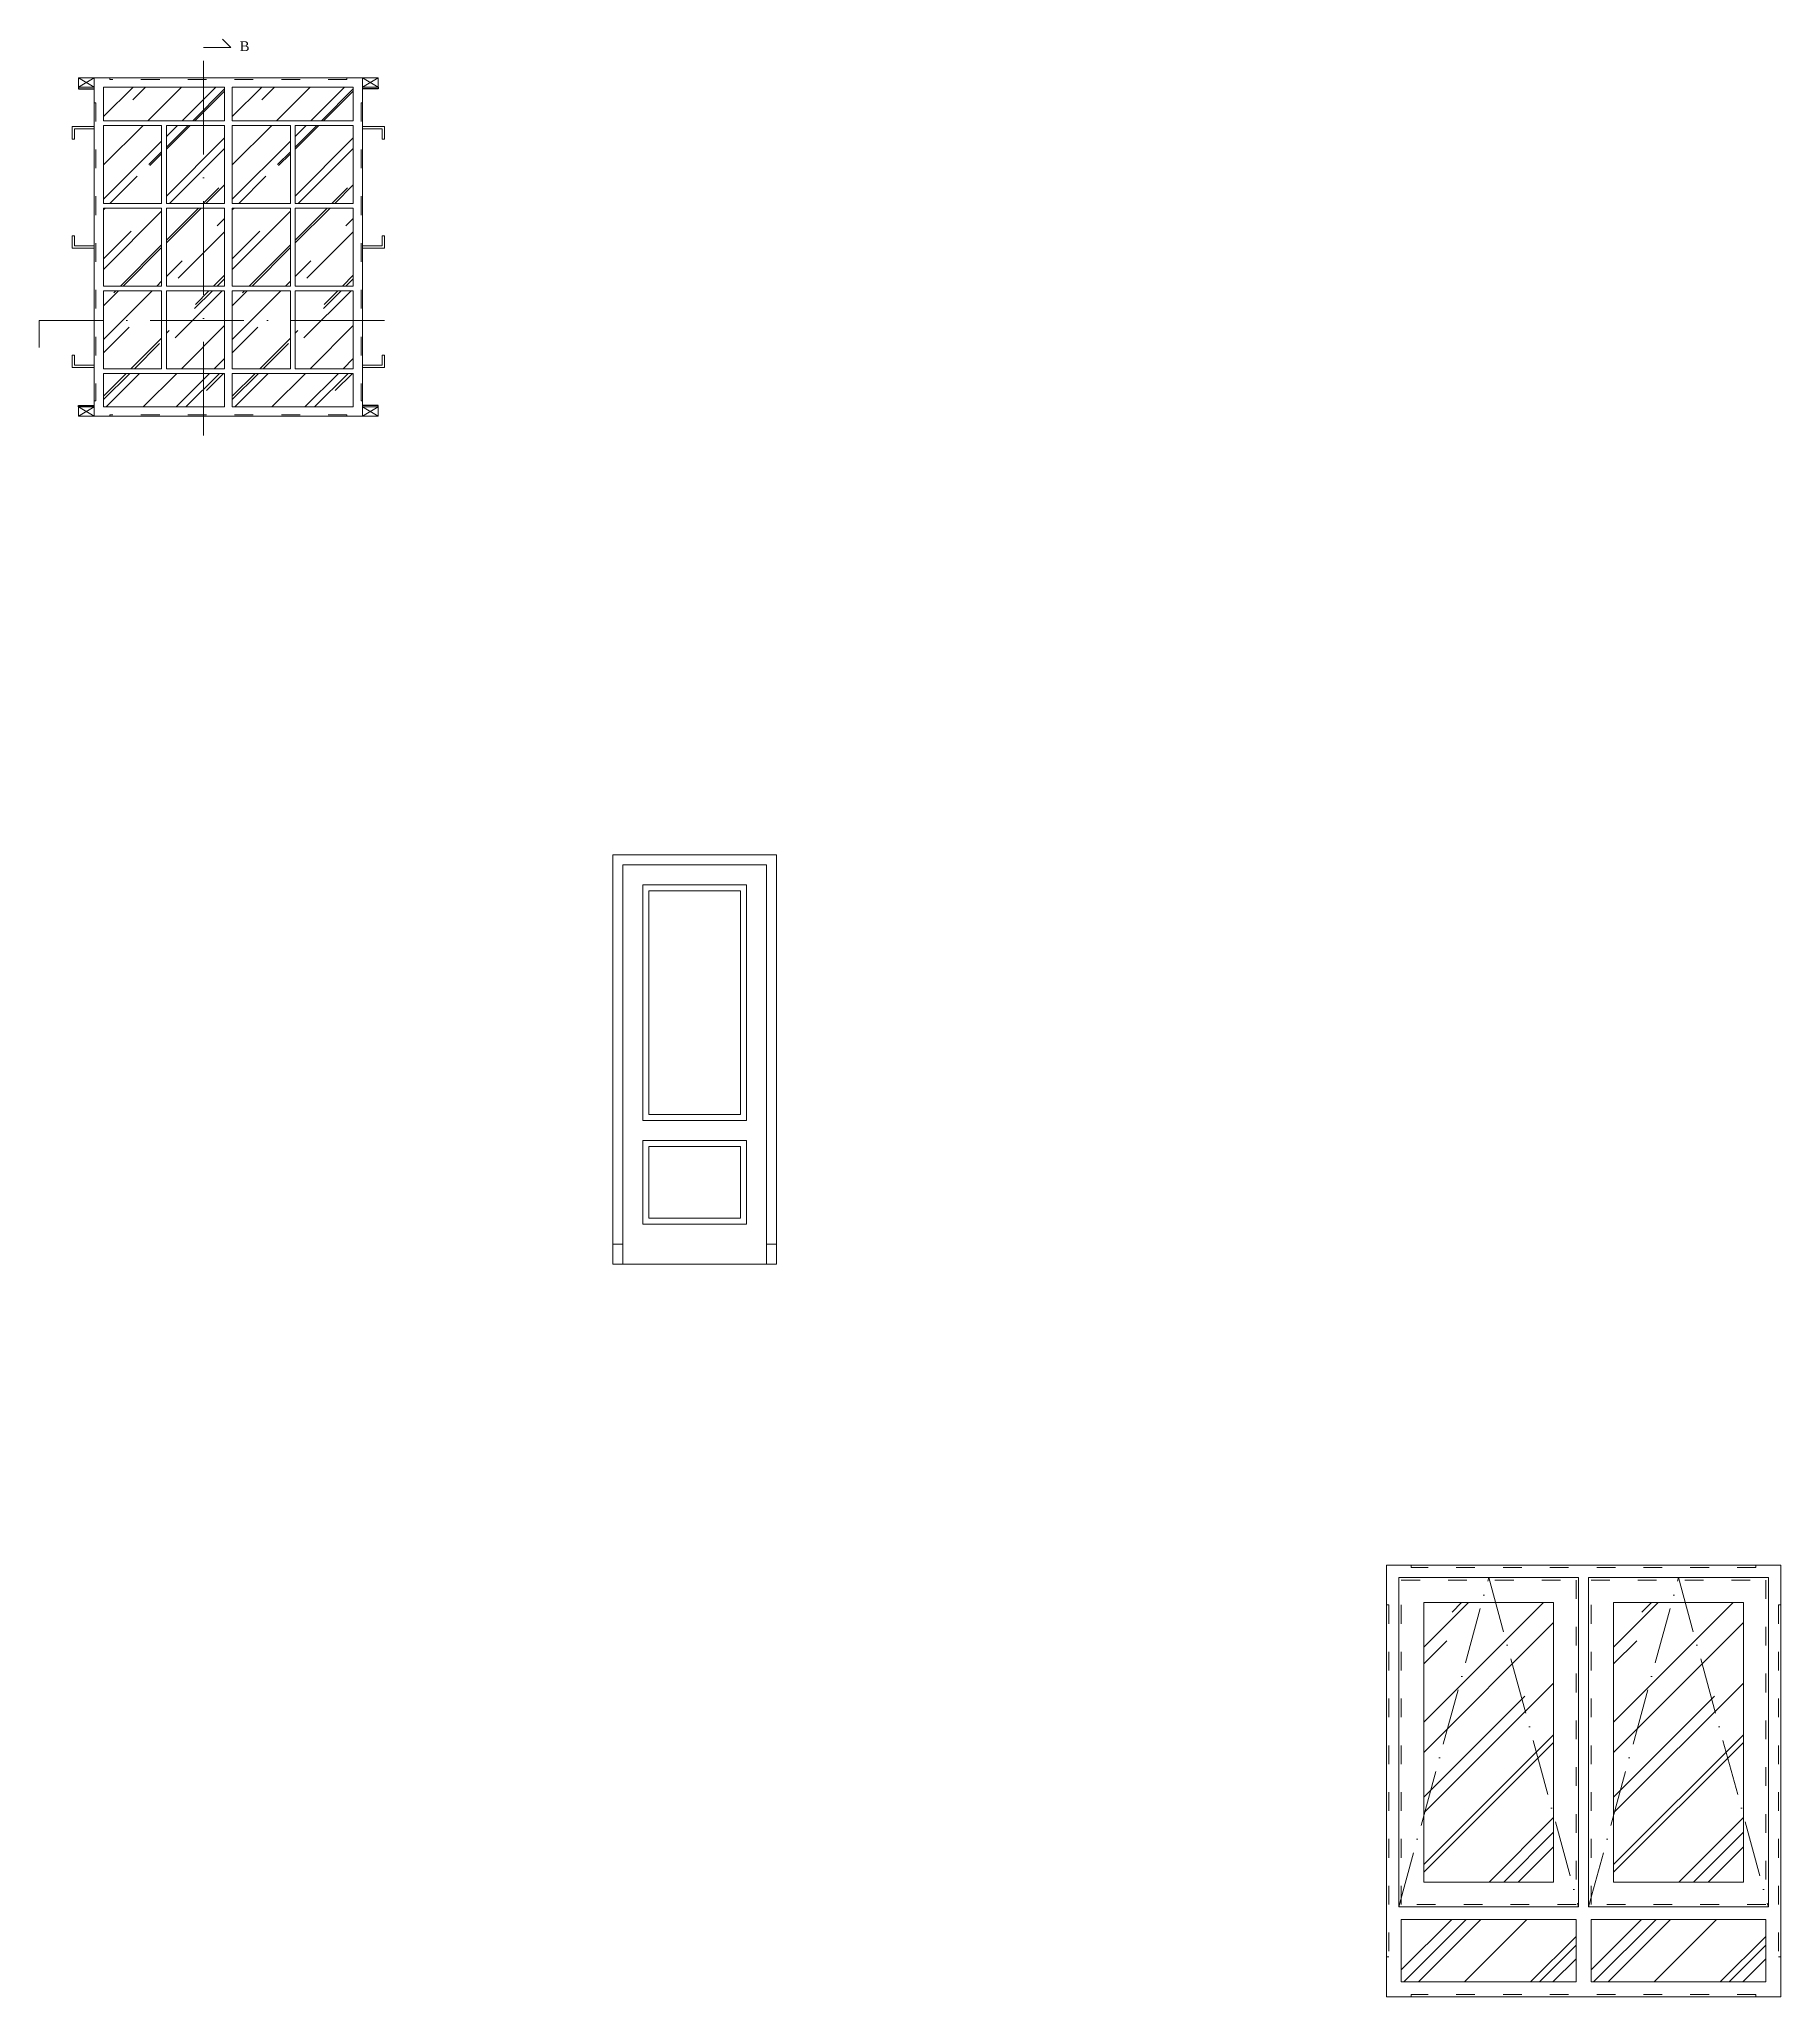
# Model space of a CAD drawing. Header units: millimetres. Extents: x -12161372 to 46643, y -9506984 to 15358.
# Drawn here: x 43099 to 44215, y 5271 to 6526 of the extents above; entities that cross this region are included whole.
import ezdxf

# ---------------------------------------------------------------- set-up
doc = ezdxf.new("R2010")
doc.units = ezdxf.units.MM
doc.linetypes.add('ACAD_ISO03W100', pattern=[30, 12, -18])
doc.linetypes.add('ACAD_ISO10W100', pattern=[18, 12, -3, 0, -3])
for name, color, linetype, lineweight in [('dimensi', 50, 'Continuous', 5), ('garis potongan', 3, 'ACAD_ISO10W100', 18), ('hatch', 7, 'Continuous', 5), ('jendela', 7, 'Continuous', 15), ('pintu', 7, 'Continuous', 13), ('teks', 255, 'Continuous', 5)]:
    doc.layers.add(name, color=color, linetype=linetype, lineweight=lineweight)
doc.styles.add('teks3', font='times.ttf', dxfattribs={"height": 25})

msp = doc.modelspace()

# ---------------------------------------------------------------- texts
at = {"layer": 'teks', "ltscale": 5, "insert": (43230.608, 6521.193), "char_height": 6.25, "attachment_point": 5, "style": 'teks3'}
msp.add_mtext_dynamic_manual_height_columns('B', width=6.89196, gutter_width=25, heights=[0], dxfattribs=at)

# ---------------------------------------------------------------- hatches: boundary and pattern name
at = {"layer": 'hatch'}
h = msp.add_hatch(dxfattribs=at)
h.set_pattern_fill('AR-RROOF', color=256, scale=1.25, angle=45)
h.set_pattern_definition([(45, (40298.78, 9822.96), (26.94077, 71.84205), [476.25, -63.5, 158.75, -31.75]), (45, (40317.413, 9864.044), (-52.31, 7.4087), [95.25, -10.4775, 190.5, -23.8125]), (45, (40290.92, 9853.268), (101.7014, 131.78526), [254, -44.45, 127, -31.75])])
h.paths.add_polyline_path([(43217.682, 6473.484), (43217.682, 6494.984), (43140.182, 6494.984), (43140.182, 6473.484)])
h.paths.add_polyline_path([(43140.182, 6420.484), (43177.432, 6420.484), (43177.432, 6470.484), (43140.182, 6470.484)])
h.paths.add_polyline_path([(43217.682, 6470.484), (43180.432, 6470.484), (43180.432, 6420.484), (43217.682, 6420.484)])
h.paths.add_polyline_path([(43180.432, 6367.484), (43217.682, 6367.484), (43217.682, 6417.484), (43180.432, 6417.484)])
h.paths.add_polyline_path([(43177.432, 6417.484), (43140.182, 6417.484), (43140.182, 6367.484), (43177.432, 6367.484)])
h.paths.add_polyline_path([(43140.182, 6314.484), (43177.432, 6314.484), (43177.432, 6364.484), (43140.182, 6364.484)])
h.paths.add_polyline_path([(43217.682, 6364.484), (43180.432, 6364.484), (43180.432, 6314.484), (43217.682, 6314.484)])
h.paths.add_polyline_path([(43217.682, 6289.984), (43217.682, 6311.484), (43140.182, 6311.484), (43140.182, 6289.984)])
h = msp.add_hatch(dxfattribs=at)
h.set_pattern_fill('AR-RROOF', color=256, scale=1.25, angle=45)
h.set_pattern_definition([(45, (40381.28, 9822.96), (26.94077, 71.84205), [476.25, -63.5, 158.75, -31.75]), (45, (40399.913, 9864.044), (-52.31, 7.4087), [95.25, -10.4775, 190.5, -23.8125]), (45, (40373.42, 9853.268), (101.7014, 131.78526), [254, -44.45, 127, -31.75])])
h.paths.add_polyline_path([(43300.182, 6494.984), (43222.682, 6494.984), (43222.682, 6473.484), (43300.182, 6473.484)])
h.paths.add_polyline_path([(43259.932, 6470.484), (43222.682, 6470.484), (43222.682, 6420.484), (43259.932, 6420.484)])
h.paths.add_polyline_path([(43300.182, 6470.484), (43262.932, 6470.484), (43262.932, 6420.484), (43300.182, 6420.484)])
h.paths.add_polyline_path([(43300.182, 6417.484), (43262.932, 6417.484), (43262.932, 6367.484), (43300.182, 6367.484)])
h.paths.add_polyline_path([(43259.932, 6417.484), (43222.682, 6417.484), (43222.682, 6367.484), (43259.932, 6367.484)])
h.paths.add_polyline_path([(43259.932, 6364.484), (43222.682, 6364.484), (43222.682, 6314.484), (43259.932, 6314.484)])
h.paths.add_polyline_path([(43300.182, 6364.484), (43262.932, 6364.484), (43262.932, 6314.484), (43300.182, 6314.484)])
h.paths.add_polyline_path([(43300.182, 6311.484), (43222.682, 6311.484), (43222.682, 6289.984), (43300.182, 6289.984)])
h = msp.add_hatch(dxfattribs=at)
h.set_pattern_fill('AR-RROOF', color=256, scale=2, angle=45)
h.set_pattern_definition([(45, (40699.515, 10474.415), (43.10523, 114.94728), [762, -101.6, 254, -50.8]), (45, (40729.33, 10540.15), (-83.696, 11.85394), [152.4, -16.764, 304.8, -38.1]), (45, (40686.942, 10522.908), (162.72224, 210.85641), [406.4, -71.12, 203.2, -50.8])])
h.paths.add_polyline_path([(44069.463, 5523.577), (43986.263, 5523.577), (43986.263, 5344.377), (44069.463, 5344.377)])
h.paths.add_polyline_path([(44083.863, 5320.377), (43971.863, 5320.377), (43971.863, 5280.377), (44083.863, 5280.377)])
h = msp.add_hatch(dxfattribs=at)
h.set_pattern_fill('AR-RROOF', color=256, scale=2, angle=45)
h.set_pattern_definition([(45, (40821.115, 10474.415), (43.10523, 114.94728), [762, -101.6, 254, -50.8]), (45, (40850.93, 10540.15), (-83.696, 11.85394), [152.4, -16.764, 304.8, -38.1]), (45, (40808.542, 10522.908), (162.72224, 210.85641), [406.4, -71.12, 203.2, -50.8])])
h.paths.add_polyline_path([(44191.063, 5523.577), (44107.863, 5523.577), (44107.863, 5344.377), (44191.063, 5344.377)])
h.paths.add_polyline_path([(44205.463, 5320.377), (44093.463, 5320.377), (44093.463, 5280.377), (44205.463, 5280.377)])

# ---------------------------------------------------------------- linework, layer by layer
at = {"layer": 'dimensi', "lineweight": 30}
for points in [[(43124.182, 6494.984), (43124.182, 6493.984), (43134.182, 6493.984)], [(43316.182, 6494.984), (43316.182, 6493.984), (43306.182, 6493.984)], [(43124.182, 6289.984), (43124.182, 6290.984), (43134.182, 6290.984)], [(43316.182, 6289.984), (43316.182, 6290.984), (43306.182, 6290.984)]]:
    msp.add_lwpolyline(points, dxfattribs=at)
at = {"layer": 'garis potongan', "ltscale": 5}
msp.add_line((43216.393, 6525.741), (43221.696, 6520.438), dxfattribs=at)
for points in [[(43204.196, 6271.688), (43204.196, 6520.438), (43221.696, 6520.438)], [(43320.187, 6345.473), (43098.937, 6345.473), (43098.937, 6327.973)]]:
    msp.add_lwpolyline(points, dxfattribs=at)
at = {"layer": 'jendela'}
for points in [[(43134.182, 6500.984), (43306.182, 6500.984), (43306.182, 6283.984), (43134.182, 6283.984)], [(43140.182, 6494.984), (43217.682, 6494.984), (43217.682, 6473.484), (43140.182, 6473.484)], [(43300.182, 6494.984), (43222.682, 6494.984), (43222.682, 6473.484), (43300.182, 6473.484)], [(43177.432, 6420.484), (43140.182, 6420.484), (43140.182, 6470.484), (43177.432, 6470.484)], [(43217.682, 6470.484), (43180.432, 6470.484), (43180.432, 6420.484), (43217.682, 6420.484)], [(43259.932, 6420.484), (43222.682, 6420.484), (43222.682, 6470.484), (43259.932, 6470.484)], [(43300.182, 6470.484), (43262.932, 6470.484), (43262.932, 6420.484), (43300.182, 6420.484)], [(43177.432, 6367.484), (43140.182, 6367.484), (43140.182, 6417.484), (43177.432, 6417.484)], [(43217.682, 6417.484), (43180.432, 6417.484), (43180.432, 6367.484), (43217.682, 6367.484)], [(43259.932, 6367.484), (43222.682, 6367.484), (43222.682, 6417.484), (43259.932, 6417.484)], [(43300.182, 6417.484), (43262.932, 6417.484), (43262.932, 6367.484), (43300.182, 6367.484)], [(43177.432, 6314.484), (43140.182, 6314.484), (43140.182, 6364.484), (43177.432, 6364.484)], [(43217.682, 6364.484), (43180.432, 6364.484), (43180.432, 6314.484), (43217.682, 6314.484)], [(43259.932, 6314.484), (43222.682, 6314.484), (43222.682, 6364.484), (43259.932, 6364.484)], [(43300.182, 6364.484), (43262.932, 6364.484), (43262.932, 6314.484), (43300.182, 6314.484)], [(43140.182, 6289.984), (43217.682, 6289.984), (43217.682, 6311.484), (43140.182, 6311.484)], [(43300.182, 6289.984), (43222.682, 6289.984), (43222.682, 6311.484), (43300.182, 6311.484)], [(44215.063, 5547.577), (43962.263, 5547.577), (43962.263, 5270.777), (44215.063, 5270.777)], [(44085.463, 5328.377), (43970.263, 5328.377), (43970.263, 5539.577), (44085.463, 5539.577)], [(44207.063, 5328.377), (44091.863, 5328.377), (44091.863, 5539.577), (44207.063, 5539.577)], [(43986.263, 5523.577), (44069.463, 5523.577), (44069.463, 5344.377), (43986.263, 5344.377)], [(44107.863, 5523.577), (44191.063, 5523.577), (44191.063, 5344.377), (44107.863, 5344.377)], [(44083.863, 5320.377), (43971.863, 5320.377), (43971.863, 5280.377), (44083.863, 5280.377)], [(44205.463, 5320.377), (44093.463, 5320.377), (44093.463, 5280.377), (44205.463, 5280.377)]]:
    msp.add_lwpolyline(points, close=True, dxfattribs=at)
at = {"layer": 'jendela', "linetype": 'ACAD_ISO03W100'}
for points in [[(44083.863, 5329.977), (43971.863, 5329.977), (43971.863, 5537.977), (44083.863, 5537.977)], [(44205.463, 5329.977), (44093.463, 5329.977), (44093.463, 5537.977), (44205.463, 5537.977)]]:
    msp.add_lwpolyline(points, close=True, dxfattribs=at)
at = {"layer": 'pintu'}
for p, q in [((43134.182, 6494.984), (43124.182, 6500.984)), ((43124.182, 6494.984), (43134.182, 6500.984)), ((43306.182, 6494.984), (43316.182, 6500.984)), ((43316.182, 6494.984), (43306.182, 6500.984)), ((43134.182, 6289.984), (43124.182, 6283.984)), ((43124.182, 6289.984), (43134.182, 6283.984)), ((43306.182, 6289.984), (43316.182, 6283.984)), ((43316.182, 6289.984), (43306.182, 6283.984)), ((43472.899, 5753.228), (43466.499, 5753.228)), ((43565.059, 5753.228), (43571.459, 5753.228)), ((43571.459, 5753.228), (43565.059, 5753.228))]:
    msp.add_line(p, q, dxfattribs=at)
for points in [[(43134.182, 6500.984), (43124.182, 6500.984), (43124.182, 6494.984), (43134.182, 6494.984)], [(43306.182, 6500.984), (43316.182, 6500.984), (43316.182, 6494.984), (43306.182, 6494.984)], [(43134.182, 6469.734), (43120.182, 6469.734), (43120.182, 6461.734), (43121.682, 6461.734), (43121.682, 6468.234), (43134.182, 6468.234)], [(43306.182, 6469.734), (43320.182, 6469.734), (43320.182, 6461.734), (43318.682, 6461.734), (43318.682, 6468.234), (43306.182, 6468.234)], [(43134.182, 6391.734), (43120.182, 6391.734), (43120.182, 6399.734), (43121.682, 6399.734), (43121.682, 6393.234), (43134.182, 6393.234)], [(43306.182, 6391.734), (43320.182, 6391.734), (43320.182, 6399.734), (43318.682, 6399.734), (43318.682, 6393.234), (43306.182, 6393.234)], [(43134.182, 6315.234), (43120.182, 6315.234), (43120.182, 6323.234), (43121.682, 6323.234), (43121.682, 6316.734), (43134.182, 6316.734)], [(43306.182, 6315.234), (43320.182, 6315.234), (43320.182, 6323.234), (43318.682, 6323.234), (43318.682, 6316.734), (43306.182, 6316.734)], [(43134.182, 6283.984), (43124.182, 6283.984), (43124.182, 6289.984), (43134.182, 6289.984)], [(43306.182, 6283.984), (43316.182, 6283.984), (43316.182, 6289.984), (43306.182, 6289.984)], [(43571.459, 6002.828), (43466.499, 6002.828), (43466.499, 5740.428), (43571.459, 5740.428)], [(43565.059, 5996.428), (43472.899, 5996.428), (43472.899, 5740.428), (43565.059, 5740.428)], [(43552.259, 5832.588), (43485.699, 5832.588), (43485.699, 5983.628), (43552.259, 5983.628)], [(43548.419, 5836.428), (43489.539, 5836.428), (43489.539, 5979.788), (43548.419, 5979.788)], [(43485.699, 5819.788), (43552.259, 5819.788), (43552.259, 5766.028), (43485.699, 5766.028)], [(43489.539, 5815.948), (43548.419, 5815.948), (43548.419, 5769.868), (43489.539, 5769.868)]]:
    msp.add_lwpolyline(points, close=True, dxfattribs=at)
at = {"layer": 'pintu', "linetype": 'ACAD_ISO03W100'}
for points in [[(43296.182, 6500.984), (43296.182, 6499.984), (43144.182, 6499.984), (43144.182, 6500.984)], [(43134.182, 6484.984), (43135.182, 6484.984), (43135.182, 6293.984), (43134.182, 6293.984)], [(43306.182, 6484.984), (43305.182, 6484.984), (43305.182, 6293.984), (43306.182, 6293.984)], [(43296.182, 6283.984), (43296.182, 6284.984), (43144.182, 6284.984), (43144.182, 6283.984)], [(44199.063, 5547.577), (44199.063, 5545.977), (43978.263, 5545.977), (43978.263, 5547.577)], [(43962.263, 5521.977), (43963.863, 5521.977), (43963.863, 5296.377), (43962.263, 5296.377)], [(44215.063, 5521.977), (44213.463, 5521.977), (44213.463, 5296.377), (44215.063, 5296.377)], [(44199.063, 5270.777), (44199.063, 5272.377), (43978.263, 5272.377), (43978.263, 5270.777)]]:
    msp.add_lwpolyline(points, dxfattribs=at)
at = {"layer": 'pintu', "linetype": 'ACAD_ISO10W100', "ltscale": 3}
for points in [[(43970.263, 5328.377), (44027.863, 5539.577), (44085.463, 5328.377)], [(44091.863, 5328.377), (44149.463, 5539.577), (44207.063, 5328.377)]]:
    msp.add_lwpolyline(points, dxfattribs=at)

msp.set_redraw_order([(e.dxf.handle, doc.entitydb.next_handle()) for e in msp.query("TEXT MTEXT ATTDEF DIMENSION ARC_DIMENSION")])  # texts and dimensions are drawn at this point

doc.saveas('drawing.dxf')
